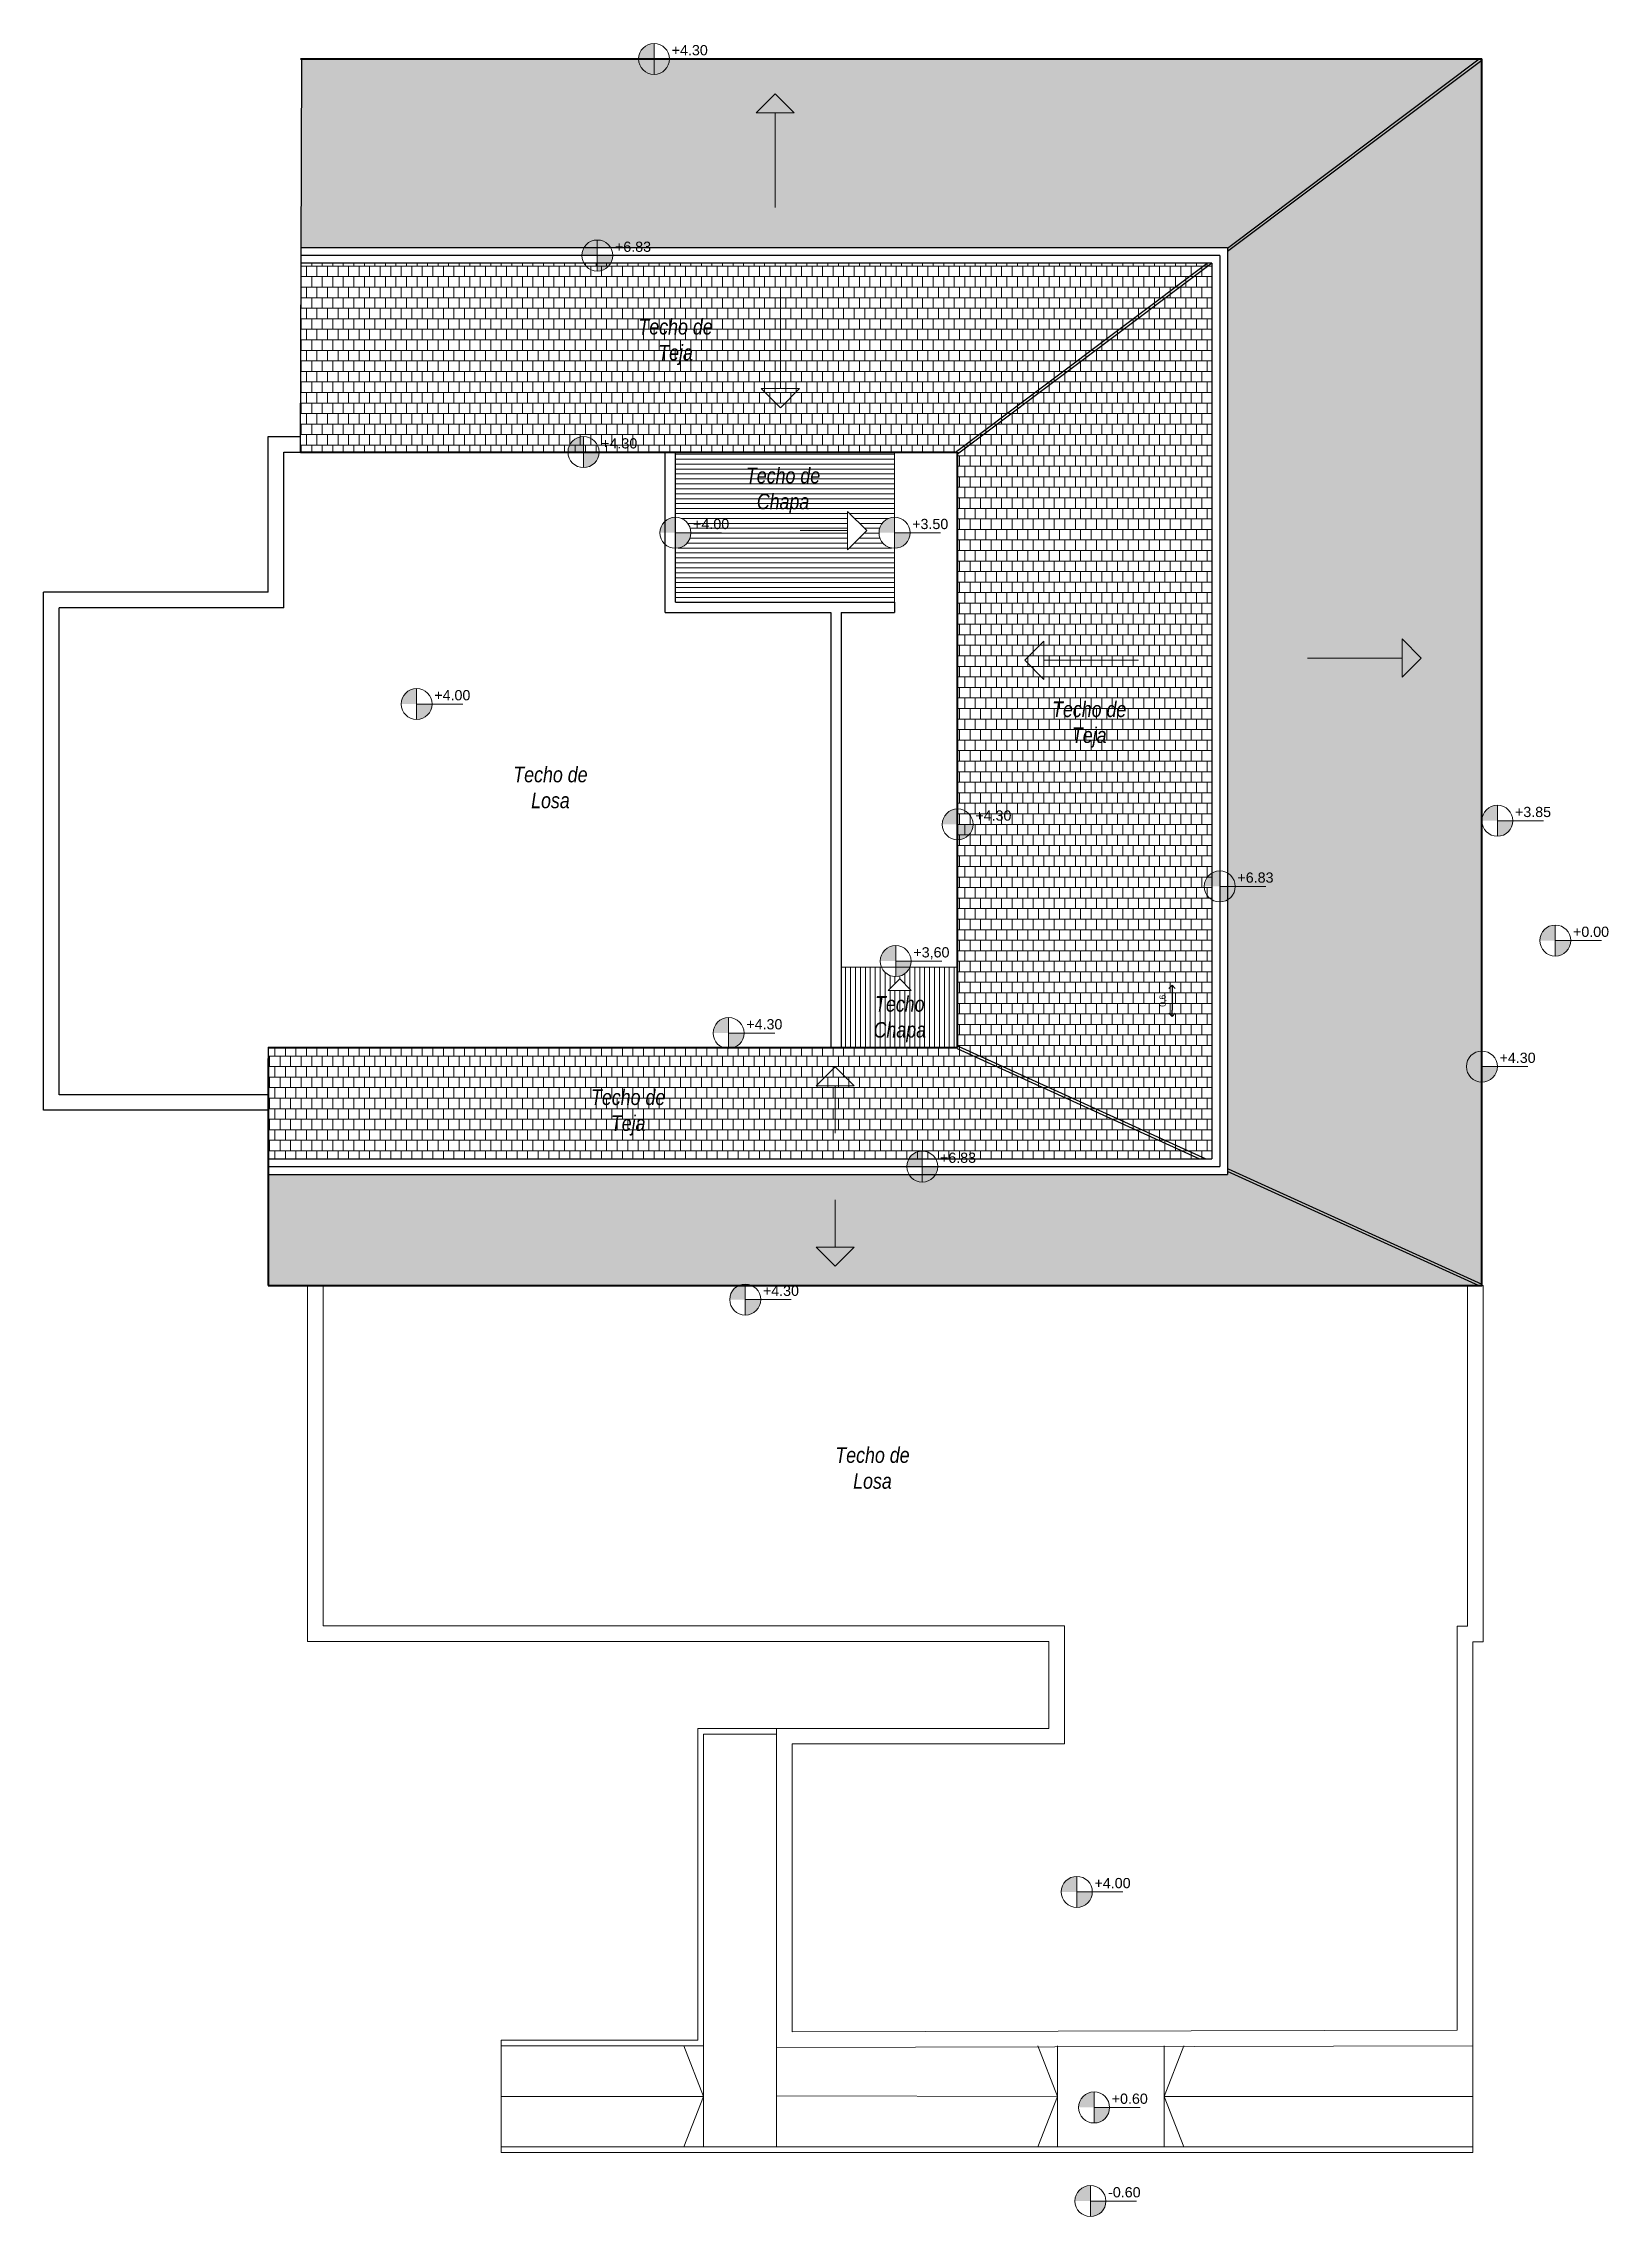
# Model space of a CAD drawing. Header units: millimetres. Extents: x -196 to -130, y 74 to 971.
# Drawn here: x -160.04 to -129.85, y 928.31 to 970.24 of the extents above; entities that cross this region are included whole.
import ezdxf

# ---------------------------------------------------------------- set-up
doc = ezdxf.new("R2010")
doc.units = ezdxf.units.MM
doc.layers.get('Defpoints').update_dxf_attribs({"lineweight": 0})
for name, color, linetype, lineweight in [('0.1', 1, 'Continuous', 30), ('02', 2, 'Continuous', 40), ('03', 3, 'Continuous', 30), ('04', 4, 'Continuous', 20), ('09', 8, 'Continuous', 0), ('Cotas', 47, 'Continuous', 5), ('rotulos', 13, 'Continuous', 5), ('Textos', 2, 'Continuous', 5)]:
    doc.layers.add(name, color=color, linetype=linetype, lineweight=lineweight)
doc.styles.add('AVANTGARD', font='swiss.ttf', dxfattribs={"height": 0.2})
doc.styles.add('FEDE', font='ARIAL.TTF')
doc.dimstyles.new('FEDE', dxfattribs={"dimtxt": 0.12, "dimasz": 0.12, "dimexe": 0.2, "dimexo": 0.2, "dimgap": 0.1, "dimtad": 1, "dimtxsty": 'FEDE', "dimblk": 'OPEN90', "dimcen": 0.12, "dimse1": 1, "dimse2": 1, "dimaunit": 1, "dimazin": 0, "dimtfac": 1, "dimtmove": 0, "dimatfit": 3, "dimldrblk": 'OPEN90', "dimfxl": 0, "dimarcsym": 0})
pattern_1 = [(0, (-138.10203, 285.0168), (0, 0.2032), []), (90, (-138.10203, 285.01679), (-0.1016, 0.2032), [0.2032, -0.2032])]

msp = doc.modelspace()

# ---------------------------------------------------------------- texts
at = {"layer": 'Textos', "style": 'AVANTGARD'}
for s, p in [('+4.30', (-147.921, 970.008)), ('+6.83', (-149.015, 966.216)), ('+4.30', (-149.281, 962.423)), ('+4.00', (-147.508, 960.867)), ('+3.50', (-143.282, 960.867)), ('+4.00', (-152.501, 957.564)), ('+3.85', (-131.654, 955.311)), ('+4.30', (-142.064, 955.242)), ('+6.83', (-137.008, 954.045)), ('+0.00', (-130.535, 953)), ('+3,60', (-143.259, 952.603)), ('+4.30', (-146.482, 951.215)), ('+4.30', (-131.952, 950.568)), ('+6.83', (-142.746, 948.64)), ('+4.30', (-146.162, 946.073)), ('+4.00', (-139.765, 934.646)), ('+0.60', (-139.433, 930.486)), ('-0.60', (-139.503, 928.681))]:
    msp.add_text(s, height=0.197, dxfattribs=at).set_placement(p)
at = {"layer": 'Textos', "char_height": 0.3, "attachment_point": 2}
for s, insert, width in [('{\\fArial Narrow|b0|i1|c0|p34;Techo de\\PTeja}', (-147.847, 964.921), 2.6129), ('{\\fArial Narrow|b0|i1|c0|p34;Techo de\\PChapa}', (-145.773, 962.05), 2.6129), ('{\\fArial Narrow|b0|i1|c0|p34;Techo de\\PTeja}', (-139.867, 957.541), 2.6129), ('{\\fArial Narrow|b0|i1|c0|p34;Techo de\\PLosa}', (-150.26, 956.282), 2.6129), ('{\\fArial Narrow|b0|i1|c0|p34;Techo  \\PChapa}', (-143.521, 951.856), 3.912), ('{\\fArial Narrow|b0|i1|c0|p34;Techo de\\PTeja}', (-148.761, 950.056), 2.6129), ('{\\fArial Narrow|b0|i1|c0|p34;Techo de\\PLosa}', (-144.048, 943.152), 2.6129)]:
    msp.add_mtext(s, dxfattribs=dict(at, insert=insert, width=width))

# ---------------------------------------------------------------- blocks, each defined once
blk = doc.blocks.new('_Open90')
at = {"layer": 'rotulos', "color": 0, "lineweight": -2}
for p, q in [((0, 0), (-1, 0)), ((-0.5, 0.5), (0, 0)), ((0, 0), (-0.5, -0.5))]:
    blk.add_line(p, q, dxfattribs=at)
blk = doc.blocks.new('*D3')
at = {"layer": 'Cotas', "color": 0, "lineweight": -2}
blk.add_line((-138.269, 951.946), (-138.269, 951.586), dxfattribs=at)
at = {"layer": 'Defpoints', "color": 0}
for p in [(-138.269, 952.066), (-138.269, 951.466), (-138.269, 951.466)]:
    blk.add_point(p, dxfattribs=at)
at = {"layer": 'Cotas', "color": 0, "lineweight": -2, "xscale": 0.12, "yscale": 0.12, "zscale": 0.12}
for p, rotation in [((-138.269, 952.066), 90), ((-138.269, 951.466), 270)]:
    blk.add_blockref('_Open90', p, dxfattribs=dict(at, rotation=rotation))
at = {"layer": 'Cotas', "color": 0, "insert": (-138.441, 951.766), "char_height": 0.12, "attachment_point": 5, "rotation": 90, "style": 'FEDE'}
blk.add_mtext('0,6', dxfattribs=at)

# ---------------------------------------------------------------- dimensions: what is measured, and where the dimension line sits
at = {"layer": 'Cotas'}
dim = msp.add_linear_dim(base=(-138.269, 951.466), p1=(-138.269, 952.066), p2=(-138.269, 951.466), angle=90, dimstyle='FEDE', dxfattribs=at)
dim.commit()
dim.dimension.update_dxf_attribs({"geometry": '*D3', "text_midpoint": (-138.441, 951.766)})

# ---------------------------------------------------------------- hatches: boundary and pattern name
at = {"layer": '09'}
h = msp.add_hatch(dxfattribs=at)
h.set_pattern_fill('AR-B88', color=256, scale=0.001, style=0)
h.set_pattern_definition(pattern_1)
h.paths.add_polyline_path([(-132.306, 969.937), (-155.055, 969.937), (-155.067, 966.293), (-137.199, 966.293), (-137.199, 966.257)])
h.paths.add_polyline_path([(-140.03, 967.664), (-139.623, 967.664), (-139.623, 967.289), (-140.03, 967.289)], flags=24)
h = msp.add_hatch(dxfattribs=at)
h.set_pattern_fill('AR-B88', color=256, scale=0.001, style=0)
h.set_pattern_definition(pattern_1)
h.paths.add_polyline_path([(-132.293, 969.937), (-132.306, 969.937), (-137.199, 966.257), (-137.199, 948.5), (-132.293, 946.271)])
h = msp.add_hatch(dxfattribs=at)
h.set_pattern_fill('AR-B88', color=256, scale=0.001, style=0)
h.set_pattern_definition(pattern_1)
h.paths.add_polyline_path([(-137.549, 965.995), (-155.068, 965.995), (-155.081, 962.352), (-142.405, 962.352)])
h.paths.add_polyline_path([(-148.613, 964.996), (-147.081, 964.996), (-147.081, 963.959), (-148.613, 963.959)], flags=24)
h = msp.add_hatch(dxfattribs=at)
h.set_pattern_fill('AR-B88', color=256, scale=0.001, style=0)
h.set_pattern_definition(pattern_1)
h.paths.add_polyline_path([(-137.499, 965.995), (-137.549, 965.995), (-142.405, 962.352), (-142.405, 950.866), (-137.679, 948.718), (-137.499, 948.718)])
h.paths.add_polyline_path([(-140.633, 957.616), (-139.102, 957.616), (-139.102, 956.579), (-140.633, 956.579)], flags=24)
h = msp.add_hatch(dxfattribs=at)
h.set_pattern_fill('LINE', color=256, scale=0.03, style=0)
h.set_pattern_definition([(0, (-130.27865, 0), (0, 0.09525), [])])
h.paths.add_polyline_path([(-147.849, 962.352), (-147.849, 961.094, -0.414214), (-147.55, 960.795, -0.414214), (-147.849, 960.496), (-147.849, 959.455), (-143.623, 959.455), (-143.623, 960.496, -0.414214), (-143.922, 960.795, -0.414214), (-143.623, 961.094), (-143.623, 962.352)])
h.paths.add_polyline_path([(-144.527, 961.207), (-144.159, 960.838), (-144.527, 960.469)], flags=16)
h.paths.add_polyline_path([(-147.558, 960.812), (-146.705, 960.812), (-146.705, 961.107), (-147.558, 961.107)], flags=25)
h.paths.add_polyline_path([(-146.539, 962.125), (-145.007, 962.125), (-145.007, 961.087), (-146.539, 961.087)], flags=24)
h = msp.add_hatch(dxfattribs=at)
h.set_pattern_fill('LINE', color=256, scale=0.03, angle=90, style=0)
h.set_pattern_definition([(90, (-130.27865, 0), (-0.09525, 6e-18), [])])
h.paths.add_polyline_path([(-143.325, 952.415, -0.661326), (-143.875, 952.415), (-144.652, 952.415), (-144.652, 950.866), (-142.405, 950.866), (-142.405, 952.415)])
h.paths.add_polyline_path([(-143.301, 951.968), (-143.743, 951.968), (-143.522, 952.189)], flags=16)
h.paths.add_polyline_path([(-144.084, 951.931), (-142.959, 951.931), (-142.959, 950.892), (-144.084, 950.892)], flags=24)
h = msp.add_hatch(dxfattribs=at)
h.set_pattern_fill('AR-B88', color=256, scale=0.001, style=0)
h.set_pattern_definition(pattern_1)
h.paths.add_polyline_path([(-142.405, 950.866), (-155.705, 950.866), (-155.705, 948.718), (-137.679, 948.718)])
h.paths.add_polyline_path([(-149.527, 950.131), (-147.995, 950.131), (-147.995, 949.094), (-149.527, 949.094)], flags=24)
h = msp.add_hatch(dxfattribs=at)
h.set_pattern_fill('AR-B88', color=256, scale=0.001, style=0)
h.set_pattern_definition(pattern_1)
h.paths.add_polyline_path([(-137.199, 948.5), (-137.199, 948.418), (-155.705, 948.418), (-155.705, 946.271), (-132.293, 946.271)])
h.paths.add_polyline_path([(-137.529, 948.509), (-137.221, 948.509), (-137.221, 948.126), (-137.529, 948.126)], flags=9)
h.paths.add_polyline_path([(-146.275, 948.509), (-145.895, 948.509), (-145.895, 948.126), (-146.275, 948.126)], flags=9)
at = {"layer": 'Cotas'}
h = msp.add_hatch(color=256, dxfattribs=at)
h.paths.add_polyline_path([(-148.262, 969.937), (-148.262, 970.236, 0.414214), (-148.561, 969.937)])
h.paths.add_polyline_path([(-148.262, 969.638, 0.414214), (-147.963, 969.937), (-148.262, 969.937)])
h = msp.add_hatch(color=256, dxfattribs=at)
h.paths.add_polyline_path([(-149.356, 966.145), (-149.356, 966.443, 0.414214), (-149.655, 966.145)])
h.paths.add_polyline_path([(-149.356, 965.846, 0.414214), (-149.057, 966.145), (-149.356, 966.145)])
h = msp.add_hatch(color=256, dxfattribs=at)
h.paths.add_polyline_path([(-149.622, 962.352), (-149.622, 962.651, 0.414214), (-149.921, 962.352)])
h.paths.add_polyline_path([(-149.622, 962.053, 0.414214), (-149.323, 962.352), (-149.622, 962.352)])
h = msp.add_hatch(color=256, dxfattribs=at)
h.paths.add_polyline_path([(-147.849, 960.795), (-147.849, 961.094, 0.414214), (-148.148, 960.795)])
h.paths.add_polyline_path([(-147.849, 960.496, 0.414214), (-147.55, 960.795), (-147.849, 960.795)])
h = msp.add_hatch(color=256, dxfattribs=at)
h.paths.add_polyline_path([(-143.623, 960.795), (-143.623, 961.094, 0.414214), (-143.922, 960.795)])
h.paths.add_polyline_path([(-143.623, 960.496, 0.414214), (-143.324, 960.795), (-143.623, 960.795)])
h = msp.add_hatch(color=256, dxfattribs=at)
h.paths.add_polyline_path([(-152.841, 957.492), (-152.841, 957.791, 0.414214), (-153.14, 957.492)])
h.paths.add_polyline_path([(-152.841, 957.193, 0.414214), (-152.542, 957.492), (-152.841, 957.492)])
h = msp.add_hatch(color=256, dxfattribs=at)
h.paths.add_polyline_path([(-131.994, 955.24), (-131.994, 955.538, 0.414214), (-132.293, 955.24)])
h.paths.add_polyline_path([(-131.994, 954.941, 0.414214), (-131.695, 955.24), (-131.994, 955.24)])
h = msp.add_hatch(color=256, dxfattribs=at)
h.paths.add_polyline_path([(-142.405, 955.17), (-142.405, 955.469, 0.414214), (-142.704, 955.17)])
h.paths.add_polyline_path([(-142.405, 954.871, 0.414214), (-142.106, 955.17), (-142.405, 955.17)])
h = msp.add_hatch(color=256, dxfattribs=at)
h.paths.add_polyline_path([(-137.349, 953.973), (-137.349, 954.272, 0.414214), (-137.648, 953.973)])
h.paths.add_polyline_path([(-137.349, 953.674, 0.414214), (-137.05, 953.973), (-137.349, 953.973)])
h = msp.add_hatch(color=256, dxfattribs=at)
h.paths.add_polyline_path([(-130.876, 952.929), (-130.876, 953.228, 0.414214), (-131.174, 952.929)])
h.paths.add_polyline_path([(-130.876, 952.63, 0.414214), (-130.577, 952.929), (-130.876, 952.929)])
h = msp.add_hatch(color=256, dxfattribs=at)
h.paths.add_polyline_path([(-143.6, 952.532), (-143.6, 952.831, 0.414214), (-143.899, 952.532)])
h.paths.add_polyline_path([(-143.6, 952.233, 0.414214), (-143.301, 952.532), (-143.6, 952.532)])
h = msp.add_hatch(color=256, dxfattribs=at)
h.paths.add_polyline_path([(-146.823, 951.144), (-146.823, 951.443, 0.414214), (-147.122, 951.144)])
h.paths.add_polyline_path([(-146.823, 950.845, 0.414214), (-146.524, 951.144), (-146.823, 951.144)])
h = msp.add_hatch(color=256, dxfattribs=at)
h.paths.add_polyline_path([(-132.293, 950.497), (-132.293, 950.796, 0.414214), (-132.592, 950.497)])
h.paths.add_polyline_path([(-132.293, 950.198, 0.414214), (-131.994, 950.497), (-132.293, 950.497)])
h = msp.add_hatch(color=256, dxfattribs=at)
h.paths.add_polyline_path([(-143.087, 948.568), (-143.087, 948.867, 0.414214), (-143.386, 948.568)])
h.paths.add_polyline_path([(-143.087, 948.269, 0.414214), (-142.788, 948.568), (-143.087, 948.568)])
h = msp.add_hatch(color=256, dxfattribs=at)
h.paths.add_polyline_path([(-146.502, 946.002), (-146.502, 946.301, 0.414214), (-146.801, 946.002)])
h.paths.add_polyline_path([(-146.502, 945.703, 0.414214), (-146.203, 946.002), (-146.502, 946.002)])
h = msp.add_hatch(color=256, dxfattribs=at)
h.paths.add_polyline_path([(-140.106, 934.575), (-140.106, 934.874, 0.414214), (-140.405, 934.575)])
h.paths.add_polyline_path([(-140.106, 934.276, 0.414214), (-139.807, 934.575), (-140.106, 934.575)])
h = msp.add_hatch(color=256, dxfattribs=at)
h.paths.add_polyline_path([(-139.773, 930.415), (-139.773, 930.714, 0.414214), (-140.072, 930.415)])
h.paths.add_polyline_path([(-139.773, 930.116, 0.414214), (-139.474, 930.415), (-139.773, 930.415)])
h = msp.add_hatch(color=256, dxfattribs=at)
h.paths.add_polyline_path([(-139.844, 928.61), (-139.844, 928.909, 0.414214), (-140.143, 928.61)])
h.paths.add_polyline_path([(-139.844, 928.311, 0.414214), (-139.545, 928.61), (-139.844, 928.61)])

# ---------------------------------------------------------------- linework, layer by layer
at = {"layer": '0.1'}
for p, q in [((-155.081, 962.352), (-155.055, 969.942)), ((-137.199, 966.289), (-132.348, 969.937)), ((-137.199, 966.226), (-132.293, 969.916)), ((-137.349, 966.145), (-155.081, 966.145)), ((-137.499, 965.995), (-155.081, 965.995)), ((-137.199, 966.293), (-155.058, 966.293)), ((-142.447, 962.352), (-137.591, 965.995)), ((-142.405, 962.321), (-137.507, 965.995)), ((-137.499, 965.995), (-137.499, 948.718)), ((-137.349, 966.145), (-137.349, 948.568)), ((-137.199, 966.293), (-137.199, 948.418)), ((-155.705, 950.871), (-155.705, 946.271)), ((-142.395, 950.888), (-137.619, 948.718)), ((-142.415, 950.843), (-137.74, 948.718)), ((-155.705, 948.718), (-137.499, 948.718)), ((-155.705, 948.568), (-137.349, 948.568)), ((-155.705, 948.418), (-137.199, 948.418)), ((-137.209, 948.477), (-132.354, 946.271)), ((-137.189, 948.523), (-132.293, 946.299))]:
    msp.add_line(p, q, dxfattribs=at)
at = {"layer": '02'}
for p, q in [((-155.081, 969.937), (-132.293, 969.937)), ((-155.055, 969.942), (-153.646, 969.942)), ((-132.293, 946.271), (-132.293, 969.937)), ((-155.081, 962.352), (-142.405, 962.352)), ((-142.405, 950.866), (-142.405, 962.352)), ((-155.705, 950.866), (-142.405, 950.866)), ((-155.705, 950.654), (-155.705, 946.276)), ((-155.705, 946.271), (-132.293, 946.271))]:
    msp.add_line(p, q, dxfattribs=at)
at = {"layer": '03'}
for p, q in [((-155.705, 959.648), (-155.705, 962.652)), ((-155.705, 962.652), (-155.08, 962.652)), ((-155.405, 962.352), (-155.081, 962.352)), ((-155.405, 959.348), (-155.405, 962.352)), ((-148.049, 959.255), (-148.049, 962.352)), ((-147.849, 959.455), (-147.849, 962.352)), ((-160.04, 949.654), (-160.04, 959.648)), ((-155.705, 959.648), (-160.04, 959.648)), ((-155.405, 959.348), (-159.74, 959.348)), ((-159.74, 949.954), (-159.74, 959.348)), ((-148.049, 959.255), (-144.852, 959.255)), ((-147.849, 959.455), (-143.623, 959.455)), ((-144.852, 959.255), (-144.852, 950.866)), ((-144.652, 959.255), (-144.652, 950.866)), ((-144.652, 959.255), (-143.623, 959.255)), ((-143.623, 959.455), (-143.623, 959.255)), ((-155.705, 949.654), (-160.04, 949.654)), ((-155.705, 949.954), (-159.74, 949.954)), ((-132.293, 946.271), (-132.268, 946.271))]:
    msp.add_line(p, q, dxfattribs=at)
at = {"layer": '04'}
for p, q in [((-145.925, 969.263), (-146.294, 968.895)), ((-146.294, 968.895), (-145.557, 968.895)), ((-145.925, 969.263), (-145.557, 968.895)), ((-145.925, 968.895), (-145.925, 967.069)), ((-145.824, 963.577), (-145.824, 965.403)), ((-145.824, 963.209), (-146.192, 963.577)), ((-146.192, 963.577), (-145.455, 963.577)), ((-145.824, 963.209), (-145.455, 963.577)), ((-144.159, 960.838), (-144.527, 961.207)), ((-144.527, 961.207), (-144.527, 960.469)), ((-144.527, 960.838), (-145.44, 960.838)), ((-144.159, 960.838), (-144.527, 960.469)), ((-141.109, 958.336), (-140.74, 958.705)), ((-140.74, 958.705), (-140.74, 957.968)), ((-133.465, 958.378), (-133.833, 958.747)), ((-133.833, 958.747), (-133.833, 958.01)), ((-141.109, 958.336), (-140.74, 957.968)), ((-140.74, 958.336), (-138.915, 958.336)), ((-133.833, 958.378), (-135.659, 958.378)), ((-133.465, 958.378), (-133.833, 958.01)), ((-143.522, 952.189), (-143.743, 951.968)), ((-143.522, 952.189), (-143.301, 951.968)), ((-143.743, 951.968), (-143.301, 951.968)), ((-143.522, 951.968), (-143.522, 951.511)), ((-144.767, 950.494), (-145.136, 950.125)), ((-144.767, 950.494), (-144.398, 950.125)), ((-145.136, 950.125), (-144.398, 950.125)), ((-144.767, 950.125), (-144.767, 949.213)), ((-144.767, 947.016), (-144.767, 947.929)), ((-144.767, 946.648), (-145.136, 947.016)), ((-145.136, 947.016), (-144.398, 947.016)), ((-144.767, 946.648), (-144.398, 947.016)), ((-154.947, 939.408), (-154.947, 946.276)), ((-154.647, 939.708), (-154.647, 946.276)), ((-132.568, 939.701), (-132.568, 946.271)), ((-132.268, 939.401), (-132.268, 946.271)), ((-154.647, 939.708), (-140.343, 939.708)), ((-140.343, 937.428), (-140.343, 939.708)), ((-132.768, 931.905), (-132.768, 939.701)), ((-132.768, 939.701), (-132.568, 939.701)), ((-154.947, 939.408), (-140.643, 939.408)), ((-140.643, 937.728), (-140.643, 939.408)), ((-132.468, 939.401), (-132.268, 939.401)), ((-132.468, 931.606), (-132.468, 939.401)), ((-145.899, 937.728), (-140.643, 937.728)), ((-145.899, 931.575), (-145.899, 937.728)), ((-145.599, 931.876), (-145.599, 937.428)), ((-145.599, 937.428), (-140.343, 937.428)), ((-145.906, 931.575), (-132.468, 931.606)), ((-145.599, 931.876), (-132.768, 931.905))]:
    msp.add_line(p, q, dxfattribs=at)
at = {"layer": '09'}
for p, q in [((-143.623, 962.352), (-143.623, 959.455)), ((-144.652, 952.415), (-142.405, 952.415)), ((-145.899, 937.728), (-147.416, 937.728)), ((-147.416, 931.714), (-147.416, 937.728)), ((-145.899, 937.62), (-147.307, 937.62)), ((-147.307, 931.606), (-147.307, 937.62)), ((-151.208, 931.714), (-151.208, 931.606)), ((-147.416, 931.714), (-151.208, 931.714)), ((-151.208, 931.606), (-151.208, 929.655)), ((-147.307, 931.606), (-151.208, 931.606)), ((-147.307, 930.63), (-147.687, 931.606)), ((-147.307, 931.606), (-147.307, 929.655)), ((-140.481, 930.63), (-140.86, 931.606)), ((-140.481, 931.606), (-140.481, 929.655)), ((-138.422, 930.63), (-138.042, 931.606)), ((-138.422, 931.606), (-138.422, 929.655)), ((-132.468, 929.655), (-132.468, 931.606)), ((-145.899, 931.575), (-145.898, 929.655)), ((-151.208, 930.63), (-147.307, 930.63)), ((-147.307, 930.63), (-147.687, 929.655)), ((-145.899, 930.638), (-140.481, 930.63)), ((-140.481, 930.63), (-140.86, 929.655)), ((-138.422, 930.63), (-138.042, 929.655)), ((-138.422, 930.63), (-132.468, 930.63)), ((-151.208, 929.655), (-151.208, 929.547)), ((-132.468, 929.655), (-151.208, 929.655)), ((-151.208, 929.547), (-132.468, 929.547)), ((-132.468, 929.655), (-132.468, 929.547))]:
    msp.add_line(p, q, dxfattribs=at)
at = {"layer": 'Cotas'}
for p, q in [((-148.262, 969.638), (-148.262, 970.236)), ((-148.262, 969.937), (-147.374, 969.937)), ((-149.356, 965.846), (-149.356, 966.443)), ((-149.356, 966.145), (-148.468, 966.145)), ((-149.622, 962.053), (-149.622, 962.651)), ((-149.622, 962.352), (-148.734, 962.352)), ((-147.849, 960.496), (-147.849, 961.094)), ((-143.623, 960.496), (-143.623, 961.094)), ((-147.849, 960.795), (-146.961, 960.795)), ((-143.623, 960.795), (-142.735, 960.795)), ((-152.841, 957.193), (-152.841, 957.791)), ((-152.841, 957.492), (-151.953, 957.492)), ((-131.994, 954.941), (-131.994, 955.538)), ((-142.405, 954.871), (-142.405, 955.469)), ((-142.405, 955.17), (-141.517, 955.17)), ((-131.994, 955.24), (-131.106, 955.24)), ((-137.349, 953.674), (-137.349, 954.272)), ((-137.349, 953.973), (-136.461, 953.973)), ((-130.876, 952.63), (-130.876, 953.228)), ((-143.6, 952.233), (-143.6, 952.831)), ((-130.876, 952.929), (-129.987, 952.929)), ((-143.6, 952.532), (-142.712, 952.532)), ((-146.823, 950.845), (-146.823, 951.443)), ((-146.823, 951.144), (-145.934, 951.144)), ((-132.293, 950.198), (-132.293, 950.796)), ((-132.293, 950.497), (-131.405, 950.497)), ((-143.087, 948.269), (-143.087, 948.867)), ((-143.087, 948.568), (-142.198, 948.568)), ((-146.502, 945.703), (-146.502, 946.301)), ((-146.502, 946.002), (-145.614, 946.002)), ((-140.106, 934.276), (-140.106, 934.874)), ((-140.106, 934.575), (-139.217, 934.575)), ((-139.773, 930.116), (-139.773, 930.714)), ((-139.773, 930.415), (-138.885, 930.415)), ((-139.844, 928.311), (-139.844, 928.909)), ((-139.844, 928.61), (-138.955, 928.61))]:
    msp.add_line(p, q, dxfattribs=at)
for centre in [(-148.262, 969.937), (-149.356, 966.145), (-149.622, 962.352), (-147.849, 960.795), (-143.623, 960.795), (-152.841, 957.492), (-131.994, 955.24), (-142.405, 955.17), (-137.349, 953.973), (-130.876, 952.929), (-143.6, 952.532), (-146.823, 951.144), (-132.293, 950.497), (-143.087, 948.568), (-146.502, 946.002), (-140.106, 934.575), (-139.773, 930.415), (-139.844, 928.61)]:
    msp.add_circle(centre, 0.299, dxfattribs=at)

msp.set_redraw_order([(e.dxf.handle, doc.entitydb.next_handle()) for e in msp.query("TEXT MTEXT ATTDEF DIMENSION ARC_DIMENSION")])  # texts and dimensions are drawn at this point

doc.saveas('drawing.dxf')
